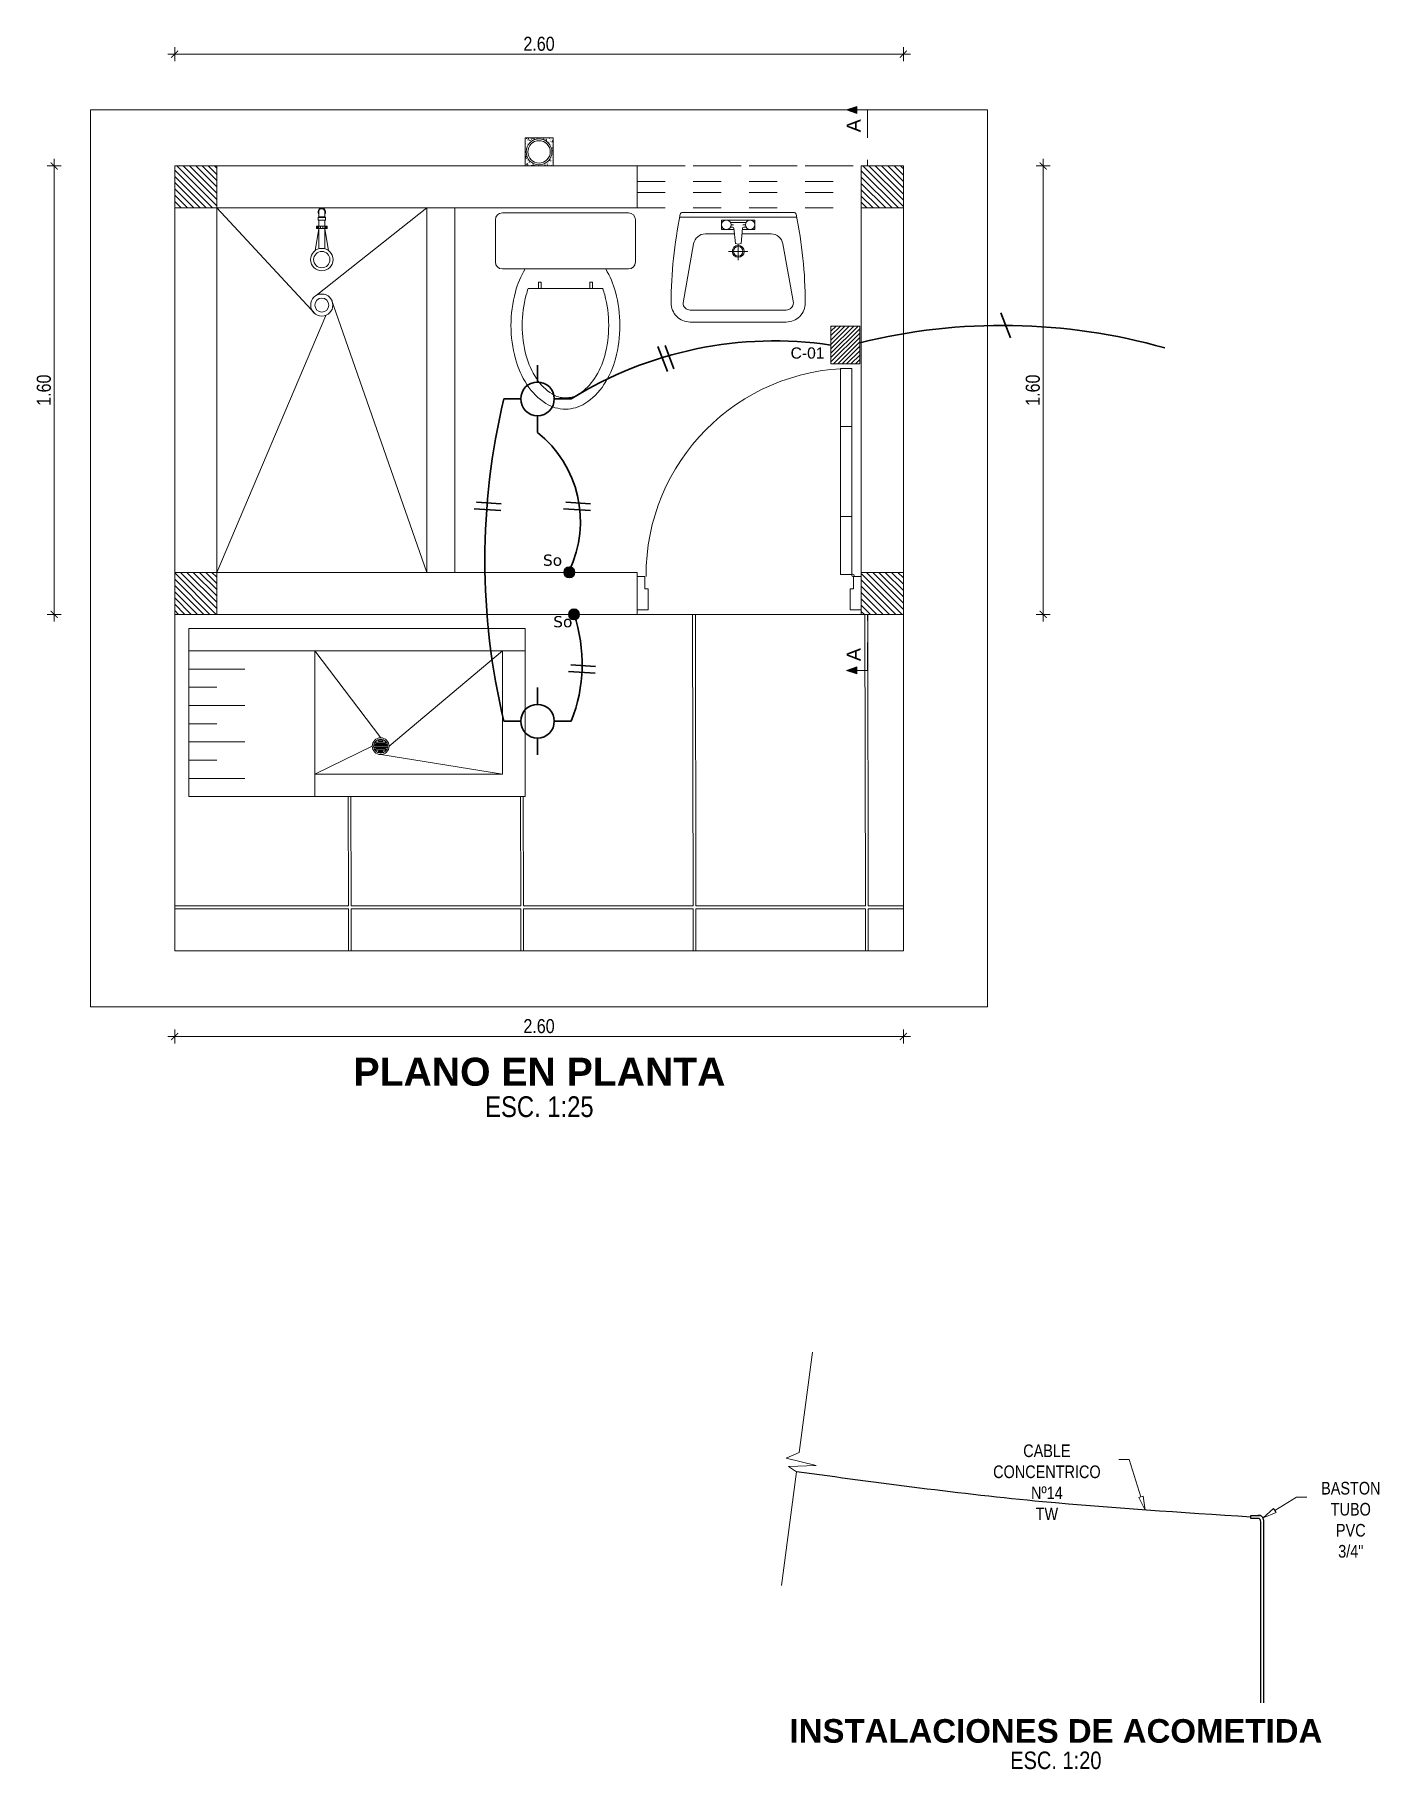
# Model space of a CAD drawing. Header units: metres. Extents: x 570.8 to 588.7, y 825.5 to 834.1.
# Drawn here: x 575.28 to 580.07, y 825.47 to 831.65 of the extents above; entities that cross this region are included whole.
import ezdxf
from ezdxf import colors
from ezdxf.entities.mleader import LeaderData, LeaderLine
from ezdxf.enums import TextEntityAlignment as Align
from ezdxf.math import Vec2, Vec3

# ---------------------------------------------------------------- set-up
doc = ezdxf.new("R2010")
doc.units = ezdxf.units.M
for name, pattern in [('ACAD_ISO02W100', [15, 12, -3]), ('DASHED2', [0.375, 0.25, -0.125]), ('JIS_02_4.0', [5.5, 4, -1.5]), ('TRAZO_Y_PUNTOX2', [50.8, 25.4, -12.7, 0, -12.7])]:
    doc.linetypes.add(name, pattern=pattern)
doc.layers.get('DEFPOINTS').update_dxf_attribs({"color": 250})
for name, color, linetype, lineweight in [('-Accesorios PVC', 88, 'Continuous', 20), ('-Acero', 152, 'Continuous', 9), ('-Achurado', 251, 'Continuous', 5), ('-Acotado', 251, 'Continuous', 5), ('-Corte', 7, 'Continuous', 35), ('-Proyeccion', 85, 'ACAD_ISO02W100', 9), ('-Textos', 7, 'Continuous', 20), ('-Vista', 148, 'Continuous', 9), ('ACI EJE', 8, 'DASHED2', 0), ('CABLE DE LUZ', 23, 'Continuous', 30), ('COLUMNAS', 154, 'Continuous', 40), ('Desagüe', 155, 'Continuous', 40), ('FIC-2ES_CONCRETO 210', 251, 'Continuous', 30), ('FIC-2ES_EJES_', 1, 'TRAZO_Y_PUNTOX2', 5), ('FIC-2ES_PROYECCIONES_', 1, 'JIS_02_4.0', 5), ('FIC-2ES_VEREDA', 253, 'Continuous', 5), ('LUMINARIAS', 45, 'Continuous', 30), ('Nº de Conductores', 122, 'Continuous', 30), ('ProfileEdges', 212, 'Continuous', 9), ('TEXTO', 7, 'Continuous', 20), ('TOMACORRIENTES', 97, 'Continuous', 30)]:
    doc.layers.add(name, color=color, linetype=linetype, lineweight=lineweight)
for name, color, linetype in [('00_DUCTO', 3, 'Continuous'), ('A_50_CotasExter', 253, 'Continuous'), ('FIC-2ES_PISOS', 151, 'Continuous'), ('FIC-2ES_TUBERIAS-NUEVAS', 150, 'Continuous'), ('G-TEXTOS-TITULOS', 4, 'Continuous')]:
    doc.layers.add(name, color=color, linetype=linetype)
doc.layers.add('Observacioness', color=6, linetype='Continuous', plot=False)
doc.styles.add('-Arial Narrow', font='ARIALN.TTF')
doc.styles.add('25-TITULO', font='arialbd.ttf', dxfattribs={"height": 0.1})
doc.styles.add('3mm', font='simplex', dxfattribs={"height": 6})
doc.styles.add('ARIAL', font='arial.ttf')
doc.styles.get("Standard").update_dxf_attribs({"font": 'arial.ttf'})
doc.dimstyles.new('Esc 1_20n', dxfattribs={"dimscale": 0.02, "dimtxt": 2, "dimasz": 1, "dimexe": 1, "dimexo": 1, "dimgap": 0.45, "dimtad": 1, "dimtoh": 1, "dimzin": 3, "dimdsep": 46, "dimtxsty": '-Arial Narrow', "dimblk": 'ARCHTICK', "dimcen": 1, "dimdle": 1, "dimclrd": 252, "dimclre": 252, "dimclrt": 252, "dimadec": 0, "dimazin": 0, "dimtfac": 1, "dimtix": 1, "dimtmove": 1, "dimatfit": 2, "dimldrblk": 'ARCHTICK', "dimfxl": 1, "dimfxlon": 1, "dimtolj": 2, "dimlwd": 5, "dimlwe": 5, "dimarcsym": 0})

msp = doc.modelspace()

# ---------------------------------------------------------------- texts
at = {"layer": '-Textos', "lineweight": 5, "style": '-Arial Narrow'}
for s, height, p in [('ESC. 1:25', 0.07408, (577.0773, 827.8298)), ('ESC. 1:20', 0.06236, (578.92, 825.4978))]:
    msp.add_text(s, height=height, dxfattribs=at).set_placement(p, align=Align.MIDDLE_CENTER)
at = {"layer": 'G-TEXTOS-TITULOS', "color": 219, "lineweight": 5, "true_color": 0x642165, "style": '25-TITULO'}
for s, height, p in [('PLANO EN PLANTA', 0.1, (577.0776, 827.9545)), ('INSTALACIONES DE ACOMETIDA', 0.084177, (578.9203, 825.6027))]:
    msp.add_text(s, height=height, dxfattribs=at).set_placement(p, align=Align.MIDDLE_CENTER)
at = {"layer": 'TEXTO', "color": 5, "insert": (578.0947, 830.5387), "char_height": 0.04, "width": 0.146181, "attachment_point": 3, "style": '3mm'}
msp.add_mtext('\\pxi0.55138;{\\fArial|b0|i0|c0|p34;C-01}', dxfattribs=at)
at = {"layer": 'TOMACORRIENTES', "color": 5, "char_height": 0.04, "width": 0.116263, "attachment_point": 3}
for insert in [(577.1585, 829.7996), (577.1951, 829.5802)]:
    msp.add_mtext('{\\fVerdana|b0|i0|c0|p34;So}', dxfattribs=dict(at, insert=insert))

# ---------------------------------------------------------------- blocks, each defined once
blk = doc.blocks.new('_ClosedBlank')
at = {"color": 0, "linetype": 'ByBlock', "lineweight": -2}
for p, q in [((-1, 0.17), (0, 0)), ((-1, 0.17), (-1, -0.17)), ((0, 0), (-1, -0.17))]:
    blk.add_line(p, q, dxfattribs=at)
blk = doc.blocks.new('CORTE-HORIZONTALo')
at = {"layer": 'FIC-2ES_PROYECCIONES_'}
blk.add_hatch(color=256, dxfattribs=at).paths.add_polyline_path([(1, -3), (-1, -3), (0, -6)])
blk.add_line((0, -3), (0, 0), dxfattribs=at)
for points in [[(0, 0), (12.49, 0)], [(14.25, 0), (16, 0)]]:
    blk.add_lwpolyline(points, dxfattribs=at)
blk.add_lwpolyline([(0, -6), (1, -3), (-1, -3)], close=True, dxfattribs=at)
at = {"layer": 'FIC-2ES_PROYECCIONES_', "style": 'ARIAL'}
blk.add_attdef('A', text='', height=4, dxfattribs=at).set_placement((4.53, -3.94), align=Align.MIDDLE)
blk = doc.blocks.new('_ArchTick')
at = {"color": 0, "linetype": 'ByBlock', "const_width": 0.15}
blk.add_lwpolyline([(-0.5, -0.5), (0.5, 0.5)], dxfattribs=at)
blk = doc.blocks.new('*D1893')
at = {"layer": 'A_50_CotasExter', "color": 252, "lineweight": 5, "transparency": 16777216}
for p, q in [((575.751, 831.5848), (578.401, 831.5848)), ((575.776, 831.5598), (575.776, 831.6098)), ((578.376, 831.5598), (578.376, 831.6098))]:
    blk.add_line(p, q, dxfattribs=at)
at = {"layer": 'DEFPOINTS', "color": 0, "transparency": 16777216}
for p in [(578.376, 831.5848), (575.776, 831.1861), (578.376, 831.1861)]:
    blk.add_point(p, dxfattribs=at)
at = {"layer": 'A_50_CotasExter', "color": 252, "lineweight": 5, "transparency": 16777216, "xscale": 0.025, "yscale": 0.025, "zscale": 0.025, "rotation": 180}
blk.add_blockref('_ArchTick', (575.776, 831.5848), dxfattribs=at)
at = {"layer": 'A_50_CotasExter', "color": 252, "lineweight": 5, "transparency": 16777216, "xscale": 0.025, "yscale": 0.025, "zscale": 0.025}
blk.add_blockref('_ArchTick', (578.376, 831.5848), dxfattribs=at)
at = {"layer": 'A_50_CotasExter', "color": 252, "transparency": 16777216, "insert": (577.076, 831.6216), "char_height": 0.05, "attachment_point": 5, "style": '-Arial Narrow'}
blk.add_mtext('\\A2;2.60', dxfattribs=at)
blk = doc.blocks.new('*D1894')
at = {"layer": 'A_50_CotasExter', "color": 252, "lineweight": 5, "transparency": 16777216}
for p, q in [((578.8748, 831.2111), (578.8748, 829.5611)), ((578.8498, 831.1861), (578.8998, 831.1861)), ((578.8498, 829.5861), (578.8998, 829.5861))]:
    blk.add_line(p, q, dxfattribs=at)
at = {"layer": 'DEFPOINTS', "color": 0, "transparency": 16777216}
for p in [(578.376, 831.1861), (578.376, 829.5861), (578.8748, 829.5861)]:
    blk.add_point(p, dxfattribs=at)
at = {"layer": 'A_50_CotasExter', "color": 252, "lineweight": 5, "transparency": 16777216, "xscale": 0.025, "yscale": 0.025, "zscale": 0.025}
for p, rotation in [((578.8748, 831.1861), 90), ((578.8748, 829.5861), 270)]:
    blk.add_blockref('_ArchTick', p, dxfattribs=dict(at, rotation=rotation))
at = {"layer": 'A_50_CotasExter', "color": 252, "transparency": 16777216, "insert": (578.838, 830.3861), "char_height": 0.05, "attachment_point": 5, "rotation": 90, "style": '-Arial Narrow'}
blk.add_mtext('\\A2;1.60', dxfattribs=at)
blk = doc.blocks.new('*D1895')
at = {"layer": 'A_50_CotasExter', "color": 252, "lineweight": 5, "transparency": 16777216}
for p, q in [((575.751, 828.0801), (578.401, 828.0801)), ((575.776, 828.1051), (575.776, 828.0551)), ((578.376, 828.1051), (578.376, 828.0551))]:
    blk.add_line(p, q, dxfattribs=at)
at = {"layer": 'DEFPOINTS', "color": 0, "transparency": 16777216}
for p in [(575.776, 829.5861), (578.376, 829.5861), (578.376, 828.0801)]:
    blk.add_point(p, dxfattribs=at)
at = {"layer": 'A_50_CotasExter', "color": 252, "lineweight": 5, "transparency": 16777216, "xscale": 0.025, "yscale": 0.025, "zscale": 0.025, "rotation": 180}
blk.add_blockref('_ArchTick', (575.776, 828.0801), dxfattribs=at)
at = {"layer": 'A_50_CotasExter', "color": 252, "lineweight": 5, "transparency": 16777216, "xscale": 0.025, "yscale": 0.025, "zscale": 0.025}
blk.add_blockref('_ArchTick', (578.376, 828.0801), dxfattribs=at)
at = {"layer": 'A_50_CotasExter', "color": 252, "transparency": 16777216, "insert": (577.076, 828.1169), "char_height": 0.05, "attachment_point": 5, "style": '-Arial Narrow'}
blk.add_mtext('\\A2;2.60', dxfattribs=at)
blk = doc.blocks.new('*D1896')
at = {"layer": 'A_50_CotasExter', "color": 252, "lineweight": 5, "transparency": 16777216}
for p, q in [((575.3461, 829.5611), (575.3461, 831.2111)), ((575.3711, 831.1861), (575.3211, 831.1861)), ((575.3711, 829.5861), (575.3211, 829.5861))]:
    blk.add_line(p, q, dxfattribs=at)
at = {"layer": 'DEFPOINTS', "color": 0, "transparency": 16777216}
for p in [(575.3461, 831.1861), (575.776, 831.1861), (575.776, 829.5861)]:
    blk.add_point(p, dxfattribs=at)
at = {"layer": 'A_50_CotasExter', "color": 252, "lineweight": 5, "transparency": 16777216, "xscale": 0.025, "yscale": 0.025, "zscale": 0.025}
for p, rotation in [((575.3461, 831.1861), 90), ((575.3461, 829.5861), 270)]:
    blk.add_blockref('_ArchTick', p, dxfattribs=dict(at, rotation=rotation))
at = {"layer": 'A_50_CotasExter', "color": 252, "transparency": 16777216, "insert": (575.3093, 830.3861), "char_height": 0.05, "attachment_point": 5, "rotation": 90, "style": '-Arial Narrow'}
blk.add_mtext('\\A2;1.60', dxfattribs=at)

# ---------------------------------------------------------------- dimensions: what is measured, and where the dimension line sits
at = {"layer": 'A_50_CotasExter'}
for p1, p2, distance, picture, middle in [((575.776, 831.1861), (578.376, 831.1861), 0.3987, '*D1893', (577.076, 831.6216)), ((575.776, 829.5861), (575.776, 831.1861), 0.4299, '*D1896', (575.3093, 830.3861)), ((578.376, 831.1861), (578.376, 829.5861), 0.4988, '*D1894', (578.838, 830.3861)), ((575.776, 829.5861), (578.376, 829.5861), -1.506, '*D1895', (577.076, 828.1169))]:
    dim = msp.add_aligned_dim(p1=p1, p2=p2, distance=distance, dimstyle='Esc 1_20n', override={"dimscale": 0.025}, dxfattribs=at)
    dim.commit()
    dim.dimension.update_dxf_attribs({"geometry": picture, "text_midpoint": middle})

# ---------------------------------------------------------------- hatches: boundary and pattern name
at = {"layer": 'TOMACORRIENTES', "lineweight": 13}
h = msp.add_hatch(dxfattribs=at)
h.set_pattern_fill('ANSI31', color=5, scale=0.003491, style=0)
h.set_pattern_definition([(45, (568.440975, 812.471972), (-0.007836405, 0.007836405), [])])
h.paths.add_polyline_path([(578.1177, 830.4795), (578.2206, 830.4795), (578.2206, 830.6148), (578.1177, 830.6148)])
at = {"layer": 'TOMACORRIENTES', "ltscale": 0.1}
for points in [[(577.1655, 829.7361, -1), (577.2029, 829.7361, -1)], [(577.182, 829.5861, -1), (577.2194, 829.5861, -1)]]:
    msp.add_hatch(color=5, dxfattribs=at).paths.add_polyline_path(points)

# ---------------------------------------------------------------- linework, layer by layer
at = {"layer": '-Accesorios PVC', "color": 253, "lineweight": 5}
for p, q in [((576.29, 831.0045), (576.29, 831.0226)), ((576.312, 831.0045), (576.312, 831.0226)), ((576.2768, 830.8838), (576.29, 830.9634)), ((576.32, 830.9718), (576.282, 830.9718)), ((576.282, 830.9718), (576.282, 830.9634)), ((576.282, 830.9634), (576.32, 830.9634)), ((576.2841, 830.9718), (576.2841, 830.9634)), ((576.2862, 830.9718), (576.2862, 830.9634)), ((576.2874, 831.0019), (576.29, 831.0045)), ((576.2874, 831.0019), (576.3145, 831.0019)), ((576.2874, 830.9932), (576.2874, 831.0019)), ((576.3145, 830.9932), (576.2874, 830.9932)), ((576.29, 830.8904), (576.29, 830.9932)), ((576.2904, 830.9718), (576.2904, 830.9634)), ((576.2912, 831.0045), (576.3113, 831.0045)), ((576.2967, 830.9718), (576.2967, 830.9634)), ((576.3052, 830.9718), (576.3052, 830.9634)), ((576.3115, 830.9718), (576.3115, 830.9634)), ((576.312, 831.0045), (576.3145, 831.0019)), ((576.312, 830.972), (576.312, 830.9932)), ((576.312, 830.8904), (576.312, 830.9718)), ((576.3252, 830.8838), (576.312, 830.9634)), ((576.3145, 831.0019), (576.3145, 830.9932)), ((576.3158, 830.9718), (576.3158, 830.9634)), ((576.3179, 830.9718), (576.3179, 830.9634)), ((576.32, 830.9634), (576.32, 830.9718))]:
    msp.add_line(p, q, dxfattribs=at)
for radius in [0.0401, 0.0291]:
    msp.add_circle((576.301, 830.8518), radius, dxfattribs=at)
for radius, start, end in [(0.0135, 324.21918, 215.78082), (0.011, 0, 180)]:
    msp.add_arc((576.301, 831.0226), radius, start, end, dxfattribs=at)
at = {"layer": '-Acero', "color": 253, "lineweight": 5}
msp.add_line((576.276, 829.4561), (576.316, 829.4561), dxfattribs=at)
at = {"layer": '-Achurado', "linetype": 'Continuous', "lineweight": 5, "ltscale": 0.009}
for p, q in [((575.776, 831.1714), (575.9113, 831.0361)), ((575.776, 831.149), (575.8888, 831.0361)), ((575.7837, 831.1861), (575.926, 831.0439)), ((575.8062, 831.1861), (575.926, 831.0663)), ((575.8286, 831.1861), (575.926, 831.0888)), ((575.8511, 831.1861), (575.926, 831.1112)), ((575.8735, 831.1861), (575.926, 831.1337)), ((575.896, 831.1861), (575.926, 831.1561)), ((575.9184, 831.1861), (575.926, 831.1786)), ((578.226, 831.1685), (578.3584, 831.0361)), ((578.226, 831.1461), (578.3359, 831.0361)), ((578.2308, 831.1861), (578.376, 831.041)), ((578.2533, 831.1861), (578.376, 831.0634)), ((578.2757, 831.1861), (578.376, 831.0859)), ((578.2982, 831.1861), (578.376, 831.1083)), ((578.3206, 831.1861), (578.376, 831.1308)), ((578.3431, 831.1861), (578.376, 831.1532)), ((578.3656, 831.1861), (578.376, 831.1757)), ((575.776, 831.1265), (575.8664, 831.0361)), ((575.776, 831.1041), (575.8439, 831.0361)), ((575.776, 831.0816), (575.8215, 831.0361)), ((578.226, 831.1236), (578.3135, 831.0361)), ((578.226, 831.1012), (578.291, 831.0361)), ((578.226, 831.0787), (578.2686, 831.0361)), ((575.776, 831.0592), (575.799, 831.0361)), ((575.776, 831.0367), (575.7766, 831.0361)), ((578.226, 831.0563), (578.2461, 831.0361)), ((575.776, 829.7346), (575.9244, 829.5861)), ((575.7969, 829.7361), (575.926, 829.607)), ((575.8193, 829.7361), (575.926, 829.6295)), ((575.8418, 829.7361), (575.926, 829.6519)), ((575.8642, 829.7361), (575.926, 829.6744)), ((575.8867, 829.7361), (575.926, 829.6968)), ((575.9091, 829.7361), (575.926, 829.7193)), ((578.226, 829.7317), (578.3716, 829.5861)), ((578.244, 829.7361), (578.376, 829.6041)), ((578.2665, 829.7361), (578.376, 829.6266)), ((578.2889, 829.7361), (578.376, 829.649)), ((578.3114, 829.7361), (578.376, 829.6715)), ((578.3338, 829.7361), (578.376, 829.6939)), ((578.3563, 829.7361), (578.376, 829.7164)), ((575.776, 829.7121), (575.902, 829.5861)), ((575.776, 829.6897), (575.8795, 829.5861)), ((575.776, 829.6672), (575.8571, 829.5861)), ((578.226, 829.7092), (578.3491, 829.5861)), ((578.226, 829.6868), (578.3267, 829.5861)), ((578.226, 829.6643), (578.3042, 829.5861)), ((575.776, 829.6448), (575.8346, 829.5861)), ((575.776, 829.6223), (575.8122, 829.5861)), ((575.776, 829.5999), (575.7897, 829.5861)), ((578.226, 829.6419), (578.2818, 829.5861)), ((578.226, 829.6194), (578.2593, 829.5861)), ((578.226, 829.597), (578.2369, 829.5861))]:
    msp.add_line(p, q, dxfattribs=at)
at = {"layer": '-Achurado', "color": 253, "lineweight": 5}
for p, q in [((575.826, 829.3911), (576.026, 829.3911)), ((575.826, 829.3261), (575.926, 829.3261)), ((575.826, 829.2611), (576.026, 829.2611)), ((575.826, 829.1961), (575.926, 829.1961)), ((575.826, 829.1311), (576.026, 829.1311)), ((575.826, 829.0661), (575.926, 829.0661)), ((575.826, 829.0011), (576.026, 829.0011))]:
    msp.add_line(p, q, dxfattribs=at)
at = {"layer": '-Corte', "color": 253, "lineweight": 5}
for p, q in [((575.826, 829.5361), (575.826, 829.4561)), ((577.026, 829.5361), (575.826, 829.5361)), ((577.026, 829.4561), (577.026, 829.5361)), ((575.826, 829.4561), (577.026, 829.4561)), ((575.826, 828.9361), (575.826, 829.4561)), ((576.276, 829.4561), (576.276, 828.9361)), ((576.946, 829.4561), (576.946, 829.0161)), ((577.026, 829.4561), (577.026, 828.9361)), ((576.946, 829.0161), (576.276, 829.0161)), ((577.026, 828.9361), (575.826, 828.9361))]:
    msp.add_line(p, q, dxfattribs=at)
at = {"layer": '-Proyeccion', "lineweight": 5, "ltscale": 3}
for p, q in [((578.676, 831.3861), (575.476, 831.3861)), ((575.476, 831.3861), (575.476, 828.1861)), ((578.676, 828.1861), (578.676, 831.3861)), ((575.476, 828.1861), (578.676, 828.1861))]:
    msp.add_line(p, q, dxfattribs=at)
at = {"layer": '-Vista', "color": 254, "lineweight": 5}
for p, q in [((577.624, 829.5861), (577.6257, 828.5461)), ((577.634, 829.5861), (577.6357, 828.5461)), ((578.239, 829.5861), (578.2407, 828.5461)), ((578.249, 829.5861), (578.2507, 828.5461)), ((576.395, 828.9361), (576.3957, 828.5461)), ((576.405, 828.9361), (576.4057, 828.5461)), ((577.01, 828.9361), (577.0107, 828.5461)), ((577.02, 828.9361), (577.0207, 828.5461)), ((575.776, 828.5461), (576.3957, 828.5461)), ((576.4057, 828.5461), (577.0108, 828.5461)), ((577.0207, 828.5461), (577.6258, 828.5461)), ((577.6357, 828.5461), (578.2407, 828.5461)), ((578.2507, 828.5461), (578.376, 828.5461)), ((575.776, 828.5361), (576.3958, 828.5361)), ((576.3958, 828.5361), (576.3958, 828.3861)), ((576.4057, 828.5361), (577.0108, 828.5361)), ((576.4058, 828.5361), (576.4058, 828.3861)), ((577.0108, 828.5361), (577.0108, 828.3861)), ((577.0207, 828.5361), (577.6258, 828.5361)), ((577.0208, 828.5361), (577.0208, 828.3861)), ((577.6258, 828.5361), (577.6258, 828.3861)), ((577.6357, 828.5361), (577.6359, 828.3861)), ((577.6357, 828.5361), (578.2408, 828.5361)), ((578.2408, 828.5361), (578.2408, 828.3861)), ((578.2507, 828.5361), (578.376, 828.5361)), ((578.2508, 828.5361), (578.2508, 828.3861))]:
    msp.add_line(p, q, dxfattribs=at)
at = {"layer": '-Vista', "color": 253, "lineweight": 5}
for p, q in [((576.276, 829.4561), (576.511, 829.1461)), ((576.541, 829.1161), (576.946, 829.4561)), ((576.481, 829.1161), (576.276, 829.0161)), ((576.489, 829.1201), (576.489, 829.1201)), ((576.489, 829.1121), (576.489, 829.1121)), ((576.491, 829.1221), (576.531, 829.1221)), ((576.531, 829.1181), (576.491, 829.1181)), ((576.531, 829.1141), (576.491, 829.1141)), ((576.491, 829.1101), (576.531, 829.1101)), ((576.493, 829.1281), (576.493, 829.1281)), ((576.493, 829.1041), (576.493, 829.1041)), ((576.527, 829.1301), (576.495, 829.1301)), ((576.495, 829.1261), (576.527, 829.1261)), ((576.527, 829.1061), (576.495, 829.1061)), ((576.495, 829.1021), (576.527, 829.1021)), ((576.503, 829.1361), (576.503, 829.1361)), ((576.503, 829.0961), (576.503, 829.0961)), ((576.505, 829.1381), (576.517, 829.1381)), ((576.517, 829.1341), (576.505, 829.1341)), ((576.517, 829.0981), (576.505, 829.0981)), ((576.519, 829.1361), (576.519, 829.1361)), ((576.519, 829.0961), (576.519, 829.0961)), ((576.529, 829.1281), (576.529, 829.1281)), ((576.529, 829.1041), (576.529, 829.1041)), ((576.533, 829.1201), (576.533, 829.1201)), ((576.533, 829.1121), (576.533, 829.1121)), ((576.505, 829.0941), (576.517, 829.0941)), ((576.511, 829.0861), (576.946, 829.0161))]:
    msp.add_line(p, q, dxfattribs=at)
for radius in [0.03, 0.025]:
    msp.add_circle((576.511, 829.1161), radius, dxfattribs=at)
for centre, start, end in [((576.491, 829.1201), 90, 180), ((576.491, 829.1201), 180, 270), ((576.491, 829.1121), 90, 180), ((576.491, 829.1121), 180, 270), ((576.495, 829.1281), 90, 180), ((576.495, 829.1281), 180, 270), ((576.495, 829.1041), 90, 180), ((576.495, 829.1041), 180, 270), ((576.505, 829.1361), 90, 180), ((576.505, 829.1361), 180, 270), ((576.505, 829.0961), 90, 180), ((576.505, 829.0961), 180, 270), ((576.517, 829.1361), 0, 90), ((576.517, 829.1361), 270, 360), ((576.517, 829.0961), 0, 90), ((576.517, 829.0961), 270, 360), ((576.527, 829.1281), 0, 90), ((576.527, 829.1281), 270, 360), ((576.527, 829.1041), 0, 90), ((576.527, 829.1041), 270, 360), ((576.531, 829.1201), 0, 90), ((576.531, 829.1201), 270, 0), ((576.531, 829.1121), 0, 90), ((576.531, 829.1121), 270, 0)]:
    msp.add_arc(centre, 0.002, start, end, dxfattribs=at)
at = {"layer": '00_DUCTO', "color": 5}
msp.add_open_spline([(579.6155, 826.3658), (579.3677, 826.3814), (578.8255, 826.4155), (578.287, 826.4866), (577.9948, 826.5276)], degree=3, knots=[0, 0, 0, 0, 0.7446, 1.629265, 1.629265, 1.629265, 1.629265], dxfattribs=at)
at = {"layer": 'ACI EJE', "lineweight": 5, "ltscale": 0.3}
for p, q in [((577.426, 831.1861), (578.226, 831.1861)), ((577.4974, 831.1861), (578.226, 831.1861)), ((577.426, 831.1311), (578.226, 831.1311)), ((577.426, 831.0911), (578.226, 831.0911)), ((577.426, 831.0361), (578.226, 831.0361))]:
    msp.add_line(p, q, dxfattribs=at)
at = {"layer": 'CABLE DE LUZ', "color": 5, "lineweight": 30, "ltscale": 0.1}
for centre, radius, start, end in [((578.7299, 828.4901), 2.1271, 74.20825, 103.85311), ((577.9167, 829.1842), 1.3777, 81.61242, 121.80542), ((579.3554, 829.78), 2.4725, 166.5524, 193.4476), ((576.8186, 829.9175), 0.4054, 334.40541, 51.56331), ((576.6811, 829.4092), 0.5489, 338.16475, 18.80533)]:
    msp.add_arc(centre, radius, start, end, dxfattribs=at)
at = {"layer": 'COLUMNAS', "color": 5, "lineweight": 5}
msp.add_line((577.426, 829.5861), (577.426, 829.7361), dxfattribs=at)
at = {"layer": 'Desagüe', "lineweight": 5, "ltscale": 0.1}
for radius in [0.0462, 0.04]:
    msp.add_circle((577.076, 831.2361), radius, dxfattribs=at)
at = {"layer": 'FIC-2ES_CONCRETO 210', "lineweight": 5}
for p, q in [((577.026, 831.1861), (577.026, 831.2861)), ((577.026, 831.2861), (577.126, 831.2861)), ((577.126, 831.2861), (577.126, 831.1861)), ((575.776, 831.1861), (575.776, 829.5861)), ((575.776, 831.1861), (577.426, 831.1861)), ((575.926, 831.1861), (575.926, 829.7361)), ((577.426, 831.1861), (577.426, 831.0361)), ((578.226, 831.1861), (578.226, 831.0361)), ((578.226, 831.1861), (578.376, 831.1861)), ((578.376, 831.1861), (578.376, 829.5861)), ((575.776, 831.0361), (577.426, 831.0361)), ((578.376, 831.0361), (578.226, 831.0361)), ((578.226, 831.0361), (578.226, 829.5861)), ((575.776, 829.7361), (575.926, 829.7361)), ((575.926, 829.5861), (575.926, 829.7361)), ((577.426, 829.7361), (575.926, 829.7361)), ((577.426, 829.5861), (577.426, 829.7361)), ((578.226, 829.7361), (578.376, 829.7361)), ((575.776, 829.5861), (577.426, 829.5861)), ((578.376, 829.5861), (578.226, 829.5861))]:
    msp.add_line(p, q, dxfattribs=at)
at = {"layer": 'FIC-2ES_CONCRETO 210', "color": 5}
msp.add_circle((577.1842, 829.7361), 0.0187, dxfattribs=at)
at = {"layer": 'FIC-2ES_EJES_', "linetype": 'Continuous'}
msp.add_lwpolyline([(578.0515, 826.954), (578.0039, 826.5956), (577.9583, 826.5753), (578.0653, 826.5495), (577.966, 826.5462), (577.9948, 826.5276), (577.9409, 826.122)], dxfattribs=at)
at = {"layer": 'FIC-2ES_PISOS', "color": 253, "lineweight": 5}
for p, q in [((576.2784, 830.6572), (575.926, 831.0361)), ((576.2804, 830.7233), (576.676, 831.0361)), ((576.3339, 830.7114), (576.676, 829.7361)), ((576.3154, 830.6528), (575.926, 829.7361))]:
    msp.add_line(p, q, dxfattribs=at)
for radius in [0.0395, 0.025]:
    msp.add_circle((576.301, 830.6896), radius, dxfattribs=at)
at = {"layer": 'FIC-2ES_TUBERIAS-NUEVAS'}
for p, q in [((579.6517, 825.7033), (579.6517, 826.3495)), ((579.6616, 825.7033), (579.6616, 826.3537))]:
    msp.add_line(p, q, dxfattribs=at)
msp.add_lwpolyline([(579.6517, 826.3444, 0.252791), (579.6459, 826.3602), (579.6155, 826.3602), (579.6155, 826.3713), (579.6466, 826.3713)], format="xyb", dxfattribs=at)
msp.add_arc((579.6439, 826.3537), 0.0177, 359.29804, 98.91352, dxfattribs=at)
at = {"layer": 'FIC-2ES_VEREDA', "lineweight": 5}
msp.add_line((577.426, 829.5861), (578.226, 829.5861), dxfattribs=at)
at = {"layer": 'LUMINARIAS', "color": 5, "ltscale": 0.1}
for p, q in [((577.0706, 830.475), (577.0706, 830.415)), ((576.9506, 830.355), (577.0106, 830.355)), ((577.1306, 830.355), (577.1906, 830.355)), ((577.0706, 830.295), (577.0706, 830.235)), ((577.0706, 829.325), (577.0706, 829.265)), ((576.9506, 829.205), (577.0106, 829.205)), ((577.1306, 829.205), (577.1906, 829.205)), ((577.0706, 829.145), (577.0706, 829.085))]:
    msp.add_line(p, q, dxfattribs=at)
for centre in [(577.0706, 830.355), (577.0706, 829.205)]:
    msp.add_circle(centre, 0.06, dxfattribs=at)
at = {"layer": 'Nº de Conductores'}
msp.add_line((578.758, 830.5724), (578.7233, 830.6619), dxfattribs=at)
at = {"layer": 'Nº de Conductores', "color": 5}
for p, q in [((577.5347, 830.4528), (577.5, 830.5422)), ((577.5567, 830.4619), (577.5256, 830.5449)), ((576.9401, 829.9566), (576.8443, 829.9624)), ((576.941, 829.9804), (576.8525, 829.9867)), ((577.2592, 829.9566), (577.1634, 829.9624)), ((577.2601, 829.9804), (577.1716, 829.9867)), ((577.2775, 829.3999), (577.1891, 829.4063)), ((577.2766, 829.3761), (577.1808, 829.382))]:
    msp.add_line(p, q, dxfattribs=at)
at = {"layer": 'Observacioness', "color": 0, "linetype": 'Continuous', "lineweight": 5, "ltscale": 0.1}
for p, q in [((577.0265, 831.271), (577.0265, 831.271)), ((577.0267, 831.2689), (577.0267, 831.2689)), ((577.0292, 831.2674), (577.0292, 831.2674)), ((577.0312, 831.2832), (577.0309, 831.286)), ((577.0325, 831.2845), (577.0325, 831.2845)), ((577.0346, 831.2808), (577.0346, 831.2808)), ((577.0351, 831.2827), (577.0351, 831.2827)), ((577.0356, 831.2634), (577.0356, 831.2634)), ((577.0361, 831.2664), (577.0361, 831.2664)), ((577.0365, 831.2787), (577.038, 831.2804)), ((577.0365, 831.2764), (577.0365, 831.2764)), ((577.0385, 831.2823), (577.0381, 831.2842)), ((577.04, 831.2783), (577.0418, 831.2781)), ((577.044, 831.274), (577.044, 831.274)), ((577.0442, 831.2762), (577.0449, 831.278)), ((577.0456, 831.2714), (577.0456, 831.2714)), ((577.0469, 831.2847), (577.049, 831.2855)), ((577.0487, 831.2819), (577.0502, 831.2809)), ((577.0511, 831.282), (577.0511, 831.282)), ((577.0521, 831.2786), (577.0521, 831.2786)), ((577.053, 831.2841), (577.0557, 831.2837)), ((577.0535, 831.2833), (577.0535, 831.2833)), ((577.06, 831.2804), (577.0597, 831.2823)), ((577.061, 831.2842), (577.061, 831.2842)), ((577.063, 831.2804), (577.0629, 831.2811)), ((577.0687, 831.2842), (577.0705, 831.2861)), ((577.0694, 831.2859), (577.0695, 831.2861)), ((577.0724, 831.2857), (577.0724, 831.2857)), ((577.0826, 831.2827), (577.0826, 831.2827)), ((577.09, 831.2823), (577.0921, 831.2831)), ((577.0965, 831.283), (577.0965, 831.283)), ((577.0982, 831.2849), (577.0982, 831.2849)), ((577.0991, 831.28), (577.0991, 831.28)), ((577.1007, 831.2793), (577.103, 831.2817)), ((577.1021, 831.2742), (577.1025, 831.2748)), ((577.1023, 831.2789), (577.1023, 831.2789)), ((577.103, 831.2766), (577.1027, 831.2785)), ((577.1046, 831.2726), (577.1064, 831.2725)), ((577.108, 831.2702), (577.1101, 831.271)), ((577.1104, 831.2669), (577.1112, 831.2664)), ((577.1126, 831.2835), (577.1132, 831.2853)), ((577.1127, 831.2681), (577.1127, 831.2681)), ((577.1129, 831.267), (577.1129, 831.267)), ((577.1133, 831.277), (577.1133, 831.277)), ((577.1134, 831.2695), (577.1134, 831.2695)), ((577.114, 831.286), (577.114, 831.286)), ((577.1152, 831.2793), (577.1152, 831.2793)), ((577.1171, 831.2742), (577.1197, 831.2738)), ((577.1209, 831.2705), (577.1209, 831.2705)), ((577.1213, 831.2814), (577.1213, 831.2814)), ((577.1226, 831.2711), (577.1241, 831.2729)), ((577.1246, 831.2748), (577.1242, 831.2766)), ((577.1253, 831.2633), (577.1253, 831.2633)), ((577.026, 831.2548), (577.0277, 831.2545)), ((577.026, 831.2198), (577.0271, 831.2203)), ((577.0264, 831.233), (577.0264, 831.233)), ((577.0268, 831.235), (577.0286, 831.2349)), ((577.0268, 831.2166), (577.0283, 831.2156)), ((577.0275, 831.2209), (577.0275, 831.2209)), ((577.0275, 831.2129), (577.029, 831.2146)), ((577.028, 831.2015), (577.028, 831.2015)), ((577.029, 831.2207), (577.0316, 831.2203)), ((577.0295, 831.2165), (577.0291, 831.2184)), ((577.0295, 831.2369), (577.0295, 831.2369)), ((577.0296, 831.2327), (577.0299, 831.2333)), ((577.0299, 831.2478), (577.0299, 831.2478)), ((577.031, 831.2125), (577.0328, 831.2123)), ((577.0324, 831.2085), (577.0324, 831.2085)), ((577.0339, 831.2065), (577.0339, 831.2065)), ((577.0361, 831.2054), (577.0361, 831.2054)), ((577.0377, 831.2049), (577.0377, 831.2049)), ((577.0403, 831.1989), (577.0409, 831.2007)), ((577.044, 831.2008), (577.044, 831.2008)), ((577.1114, 831.2045), (577.1114, 831.2045)), ((577.1136, 831.2053), (577.115, 831.2071)), ((577.1155, 831.2089), (577.1152, 831.2108)), ((577.1156, 831.26), (577.1156, 831.26)), ((577.1171, 831.2049), (577.1189, 831.2048)), ((577.1177, 831.2015), (577.1177, 831.2015)), ((577.1193, 831.2164), (577.1193, 831.2164)), ((577.1199, 831.2615), (577.1199, 831.2615)), ((577.122, 831.2399), (577.1237, 831.2396)), ((577.1227, 831.206), (577.1227, 831.206)), ((577.1232, 831.2497), (577.1238, 831.2515)), ((577.1236, 831.2168), (577.1236, 831.2168)), ((577.1244, 831.2602), (577.1244, 831.2602)), ((577.125, 831.2058), (577.126, 831.2057)), ((577.1259, 831.2581), (577.126, 831.2582)), ((577.1259, 831.209), (577.1259, 831.209)), ((577.0263, 831.195), (577.0263, 831.195)), ((577.0282, 831.1936), (577.0282, 831.1936)), ((577.0317, 831.1903), (577.0331, 831.192)), ((577.0317, 831.1896), (577.0317, 831.1896)), ((577.033, 831.1865), (577.0356, 831.1861)), ((577.0332, 831.1865), (577.0332, 831.1865)), ((577.0336, 831.1939), (577.0333, 831.1958)), ((577.0336, 831.1965), (577.0336, 831.1965)), ((577.0352, 831.1899), (577.037, 831.1897)), ((577.0357, 831.1946), (577.0357, 831.1946)), ((577.0369, 831.1861), (577.0377, 831.1864)), ((577.0438, 831.198), (577.0438, 831.198)), ((577.0471, 831.1961), (577.0471, 831.1961)), ((577.0477, 831.1889), (577.0477, 831.1889)), ((577.0486, 831.1866), (577.0509, 831.1891)), ((577.0488, 831.1887), (577.0488, 831.1887)), ((577.0532, 831.1884), (577.0546, 831.1901)), ((577.0551, 831.192), (577.0548, 831.1939)), ((577.0567, 831.188), (577.0585, 831.1879)), ((577.0581, 831.1867), (577.0581, 831.1867)), ((577.0582, 831.1868), (577.0588, 831.1886)), ((577.0637, 831.1883), (577.0637, 831.1883)), ((577.0641, 831.1915), (577.0641, 831.1915)), ((577.0642, 831.1909), (577.0642, 831.1909)), ((577.0657, 831.1877), (577.0657, 831.1877)), ((577.0747, 831.1865), (577.0762, 831.1883)), ((577.077, 831.1892), (577.077, 831.1892)), ((577.0776, 831.1861), (577.0776, 831.1861)), ((577.0782, 831.1861), (577.0784, 831.1861)), ((577.0797, 831.1876), (577.0797, 831.1876)), ((577.0951, 831.1891), (577.0951, 831.1891)), ((577.0957, 831.1869), (577.0957, 831.1869)), ((577.096, 831.1917), (577.096, 831.1917)), ((577.0975, 831.1861), (577.0977, 831.1864)), ((577.0982, 831.1883), (577.0978, 831.1901)), ((577.1018, 831.1861), (577.1019, 831.1862)), ((577.1035, 831.1927), (577.1035, 831.1927)), ((577.104, 831.1929), (577.1061, 831.1937)), ((577.1057, 831.1901), (577.1072, 831.189)), ((577.108, 831.1981), (577.108, 831.1981)), ((577.11, 831.1872), (577.11, 831.1872)), ((577.1103, 831.1971), (577.1103, 831.1971)), ((577.1118, 831.1862), (577.1118, 831.1862)), ((577.1126, 831.1921), (577.1126, 831.1921)), ((577.1148, 831.1942), (577.1148, 831.1942)), ((577.1197, 831.1864), (577.1194, 831.1883)), ((577.1241, 831.1975), (577.1241, 831.1975)), ((577.1251, 831.1891), (577.1251, 831.1891)), ((577.1255, 831.1991), (577.1255, 831.1991))]:
    msp.add_line(p, q, dxfattribs=at)
at = {"layer": 'ProfileEdges', "color": 253, "lineweight": 5}
for p, q in [((576.676, 829.7361), (576.676, 831.0361)), ((576.776, 829.7361), (576.776, 831.0361)), ((576.9453, 831.0185), (577.3953, 831.0185)), ((577.985, 831.0203), (577.5884, 831.0203)), ((576.9203, 830.8435), (576.9203, 830.9935)), ((577.4203, 830.9935), (577.4203, 830.8435)), ((577.578, 831.0033), (577.7867, 831.0033)), ((577.7867, 830.9931), (577.7272, 830.9931)), ((577.7272, 830.9931), (577.7272, 830.9761)), ((577.7272, 830.9761), (577.7272, 830.9591)), ((577.7272, 830.9591), (577.7717, 830.9591)), ((577.7589, 830.9846), (577.8145, 830.9846)), ((577.7589, 830.9676), (577.767, 830.9676)), ((577.7612, 830.9761), (577.7701, 830.9761)), ((577.7713, 830.9638), (577.7766, 830.9099)), ((577.9954, 831.0033), (577.7867, 831.0033)), ((577.8462, 830.9931), (577.7867, 830.9931)), ((577.7968, 830.9099), (577.8021, 830.9638)), ((577.8016, 830.9591), (577.8462, 830.9591)), ((577.8122, 830.9761), (577.8033, 830.9761)), ((577.8063, 830.9676), (577.8145, 830.9676)), ((577.8462, 830.9761), (577.8462, 830.9931)), ((577.8462, 830.9591), (577.8462, 830.9761)), ((577.5899, 830.6974), (577.6277, 830.9081)), ((577.6696, 830.9437), (577.7733, 830.9437)), ((577.7867, 830.8503), (577.7867, 830.9072)), ((577.8001, 830.9437), (577.9037, 830.9437)), ((577.9457, 830.9081), (577.9835, 830.6974)), ((577.7867, 830.8814), (577.7519, 830.8814)), ((577.8214, 830.8814), (577.7867, 830.8814)), ((577.3953, 830.8185), (576.9453, 830.8185)), ((577.0841, 830.7709), (577.0743, 830.7709)), ((577.0743, 830.7709), (577.0743, 830.7484)), ((577.0841, 830.7484), (577.0841, 830.7709)), ((577.2567, 830.7709), (577.2665, 830.7709)), ((577.2567, 830.7484), (577.2567, 830.7709)), ((577.2665, 830.7709), (577.2665, 830.7484)), ((577.3032, 830.7485), (577.0374, 830.7485)), ((577.0743, 830.7484), (577.0841, 830.7484)), ((577.2665, 830.7484), (577.2567, 830.7484)), ((577.7867, 830.6718), (577.6154, 830.6718)), ((577.958, 830.6718), (577.7867, 830.6718)), ((577.6154, 830.6293), (577.7867, 830.6293)), ((577.7867, 830.6293), (577.958, 830.6293)), ((578.192, 830.4639), (578.152, 830.4639)), ((578.152, 830.4639), (578.152, 830.2559)), ((578.192, 830.2559), (578.192, 830.4639)), ((578.152, 830.2437), (578.152, 830.2559)), ((578.152, 830.2559), (578.192, 830.2559)), ((578.152, 830.2559), (578.192, 830.2559)), ((578.152, 829.9482), (578.152, 830.2437)), ((578.192, 830.2559), (578.192, 830.2479)), ((578.192, 830.2359), (578.192, 830.2479)), ((578.192, 830.2359), (578.192, 829.9559)), ((578.152, 829.9482), (578.152, 829.9359)), ((578.152, 829.9359), (578.192, 829.9359)), ((578.192, 829.9359), (578.152, 829.9359)), ((578.152, 829.9359), (578.152, 829.7279)), ((578.192, 829.9559), (578.192, 829.9439)), ((578.192, 829.9359), (578.192, 829.9439)), ((578.192, 829.7279), (578.192, 829.9359)), ((577.454, 829.7219), (577.426, 829.7219)), ((577.426, 829.7219), (577.426, 829.6019)), ((577.454, 829.6779), (577.454, 829.7219)), ((578.152, 829.7279), (578.192, 829.7279)), ((578.198, 829.6779), (578.198, 829.7219)), ((578.198, 829.7219), (578.226, 829.7219)), ((578.226, 829.7219), (578.226, 829.6019)), ((577.466, 829.6779), (577.454, 829.6779)), ((577.466, 829.6019), (577.466, 829.6779)), ((578.186, 829.6019), (578.186, 829.6779)), ((578.186, 829.6779), (578.198, 829.6779)), ((577.426, 829.6019), (577.466, 829.6019)), ((578.226, 829.6019), (578.186, 829.6019))]:
    msp.add_line(p, q, dxfattribs=at)
at = {"layer": 'ProfileEdges', "lineweight": 5}
for p, q in [((575.776, 829.5861), (575.776, 828.3861)), ((578.376, 829.5861), (578.376, 828.3861)), ((575.776, 828.3861), (578.376, 828.3861))]:
    msp.add_line(p, q, dxfattribs=at)
at = {"layer": 'ProfileEdges', "color": 253, "lineweight": 5}
for centre, radius in [((577.7442, 830.9761), 0.017), ((577.8292, 830.9761), 0.017), ((577.7867, 830.8814), 0.0213), ((577.7867, 830.8814), 0.017), ((578.196, 829.7259, 0), 0.004)]:
    msp.add_circle(centre, radius, dxfattribs=at)
for centre, radius, start, end in [((576.9453, 830.9935), 0.025, 90, 180), ((577.3953, 830.9935), 0.025, 0, 90), ((577.5884, 831.0118), 0.0085, 90, 168.32643), ((577.985, 831.0118), 0.0085, 11.67357, 90), ((579.1275, 830.6938), 1.5801, 168.32643, 179.8676), ((577.767, 830.9634), 0.00425, 5.60706, 90), ((577.8063, 830.9634), 0.00425, 90, 174.39294), ((576.4459, 830.6938), 1.5801, 0.1324, 11.67357), ((577.6696, 830.9012), 0.0425, 90, 170.61215), ((577.7867, 830.9273), 0.0201, 239.74729, 300.25271), ((577.9037, 830.9012), 0.0425, 9.38785, 90), ((576.9453, 830.8435), 0.025, 180, 270), ((577.3953, 830.8435), 0.025, 270, 0), ((577.3041, 830.6523), 0.3235, 149.09657, 164.92686), ((577.0365, 830.6523), 0.3235, 15.07314, 30.90343), ((577.434, 830.6173), 0.4581, 164.92686, 180), ((577.434, 830.6173), 0.4181, 164.92686, 180), ((577.3041, 830.6523), 0.2835, 160.17598, 164.92686), ((577.0365, 830.6523), 0.2835, 15.07314, 19.82402), ((576.9065, 830.6173), 0.4181, 0, 15.07314), ((576.9065, 830.6173), 0.4581, 0, 15.07314), ((577.6154, 830.6973), 0.068, 179.8676, 270), ((577.6154, 830.6973), 0.0255, 179.8676, 270), ((577.958, 830.6973), 0.068, 270, 0.1324), ((577.958, 830.6973), 0.0255, 270, 0.1324), ((577.434, 830.6173), 0.4581, 180, 195.07314), ((577.434, 830.6173), 0.4181, 180, 195.07314), ((576.9065, 830.6173), 0.4181, 344.92686, 0), ((576.9065, 830.6173), 0.4581, 344.92686, 0), ((577.3041, 830.5823), 0.3235, 195.07314, 213.03155), ((577.3041, 830.5823), 0.2835, 195.07314, 213.03155), ((577.0365, 830.5823), 0.2835, 326.96845, 344.92686), ((577.0365, 830.5823), 0.3235, 326.96845, 344.92686), ((578.196, 829.7259, 0), 0.738, 90.31099, 180.31099), ((577.222, 830.5289), 0.2255, 213.03155, 237.50023), ((577.222, 830.5289), 0.1855, 213.03155, 237.50023), ((577.1186, 830.5289), 0.1855, 302.49977, 326.96845), ((577.1186, 830.5289), 0.2255, 302.49977, 326.96845), ((577.1703, 830.4478), 0.1293, 237.50023, 270), ((577.1703, 830.4478), 0.0893, 237.50023, 270), ((577.1703, 830.4478), 0.0893, 270, 302.49977), ((577.1703, 830.4478), 0.1293, 270, 302.49977)]:
    msp.add_arc(centre, radius, start, end, dxfattribs=at)
at = {"layer": 'TOMACORRIENTES', "color": 5, "lineweight": 13}
msp.add_lwpolyline([(578.1177, 830.4795), (578.2206, 830.4795), (578.2206, 830.6148), (578.1177, 830.6148)], close=True, dxfattribs=at)
at = {"layer": 'TOMACORRIENTES', "color": 5}
msp.add_circle((577.2007, 829.5861), 0.0187, dxfattribs=at)

# ---------------------------------------------------------------- block references
at = {"layer": 'FIC-2ES_EJES_'}
ref = msp.add_blockref('CORTE-HORIZONTALo', (578.2479, 831.3861), dxfattribs=dict(at, xscale=0.01250000000004547, yscale=0.01250000000004547, zscale=0.01250000000004547, rotation=270))
ref.add_attrib('A', 'A', dxfattribs={"layer": '0', "color": 7, "height": 0.05, "rotation": 90, "style": 'ARIAL'}).set_placement((578.1986, 831.3295), align=Align.MIDDLE)
at = {"layer": 'FIC-2ES_EJES_', "color": 5}
ref = msp.add_blockref('CORTE-HORIZONTALo', (578.2479, 829.3861), dxfattribs=dict(at, xscale=-0.01250000000004547, yscale=0.01250000000004547, zscale=0.01250000000004547, rotation=270))
ref.add_attrib('A', 'A', dxfattribs={"layer": '0', "color": 7, "height": 0.05, "rotation": 90, "style": 'ARIAL'}).set_placement((578.1986, 829.4427), align=Align.MIDDLE)

msp.set_redraw_order([(e.dxf.handle, doc.entitydb.next_handle()) for e in msp.query("TEXT MTEXT ATTDEF DIMENSION ARC_DIMENSION")])  # texts and dimensions are drawn at this point

# ---------------------------------------------------------------- leaders
at = {"layer": '-Acotado'}
ml = msp.add_multileader_mtext('Standard', dxfattribs=at)
ml.set_content('CABLE CONCENTRICO\\PNº14 TW', color=7, style='-Arial Narrow')
ml.set_leader_properties(color=7, linetype='ByLayer', lineweight=0)
ml.set_arrow_properties(name='CLOSEDBLANK')
ml.build(insert=Vec2(0, 0))
ml.multileader.update_dxf_attribs({"has_dogleg": 0, "text_left_attachment_type": 6, "text_right_attachment_type": 6, "dogleg_length": 0, "arrow_head_size": 0.05, "scale": 0.025})
ctx = ml.context
ctx.base_point, ctx.scale, ctx.char_height, ctx.arrow_head_size, ctx.landing_gap_size, ctx.plane_origin = Vec3(578.5944, 826.5707), 0.025, 0.045, 0.05, 0.0125, Vec3(577.7613, 827.703)
ctx.left_attachment, ctx.right_attachment, ctx.text_align_type = 6, 6, 1
notes = []
notes.append((ctx, [(0, (1, 1, 0), (579.1818, 826.5707), (-1, 0), 0, [(0, [(579.2388, 826.3905)], 0, [])])]))
ctx.mtext.insert, ctx.mtext.width, ctx.mtext.alignment, ctx.mtext.flow_direction = Vec3(578.8881, 826.6247), 0.961753, 2, 5
ml = msp.add_multileader_mtext('Standard', dxfattribs=at)
ml.set_content('\\A1;BASTON TUBO\\PPVC {\\H1x;3/4}"', color=7, style='-Arial Narrow')
ml.set_leader_properties(color=7, linetype='ByLayer', lineweight=0)
ml.set_arrow_properties(name='CLOSEDBLANK')
ml.build(insert=Vec2(0, 0))
ml.multileader.update_dxf_attribs({"has_dogleg": 0, "text_left_attachment_type": 6, "text_right_attachment_type": 6, "dogleg_length": 0, "arrow_head_size": 0.05, "scale": 0.025})
ctx = ml.context
ctx.base_point, ctx.scale, ctx.char_height, ctx.arrow_head_size, ctx.landing_gap_size, ctx.plane_origin = Vec3(579.7782, 826.4371), 0.025, 0.045, 0.05, 0.0125, Vec3(578.1819, 827.6749)
ctx.left_attachment, ctx.right_attachment, ctx.text_align_type = 6, 6, 1
notes.append((ctx, [(1, (1, 1, 0), (579.7782, 826.4371), (1, 0), 0, [(0, [(579.6594, 826.3623)], 0, [])])]))
ctx.mtext.insert, ctx.mtext.width, ctx.mtext.alignment, ctx.mtext.flow_direction = Vec3(579.9724, 826.4911), 0.961753, 2, 5
for ctx, leaders in notes:
    for number, flags, end, landing, length, lines in leaders:
        leader = LeaderData()
        leader.index, (leader.has_last_leader_line, leader.has_dogleg_vector, leader.attachment_direction) = number, flags
        leader.last_leader_point, leader.dogleg_vector, leader.dogleg_length = Vec3(end), Vec3(landing), length
        for number, points, colour, breaks in lines:
            line = LeaderLine()
            line.index, line.vertices, line.color, line.breaks = number, Vec3.list(points), colors.encode_raw_color(colour), breaks
            leader.lines.append(line)
        ctx.leaders.append(leader)

doc.saveas('drawing.dxf')
